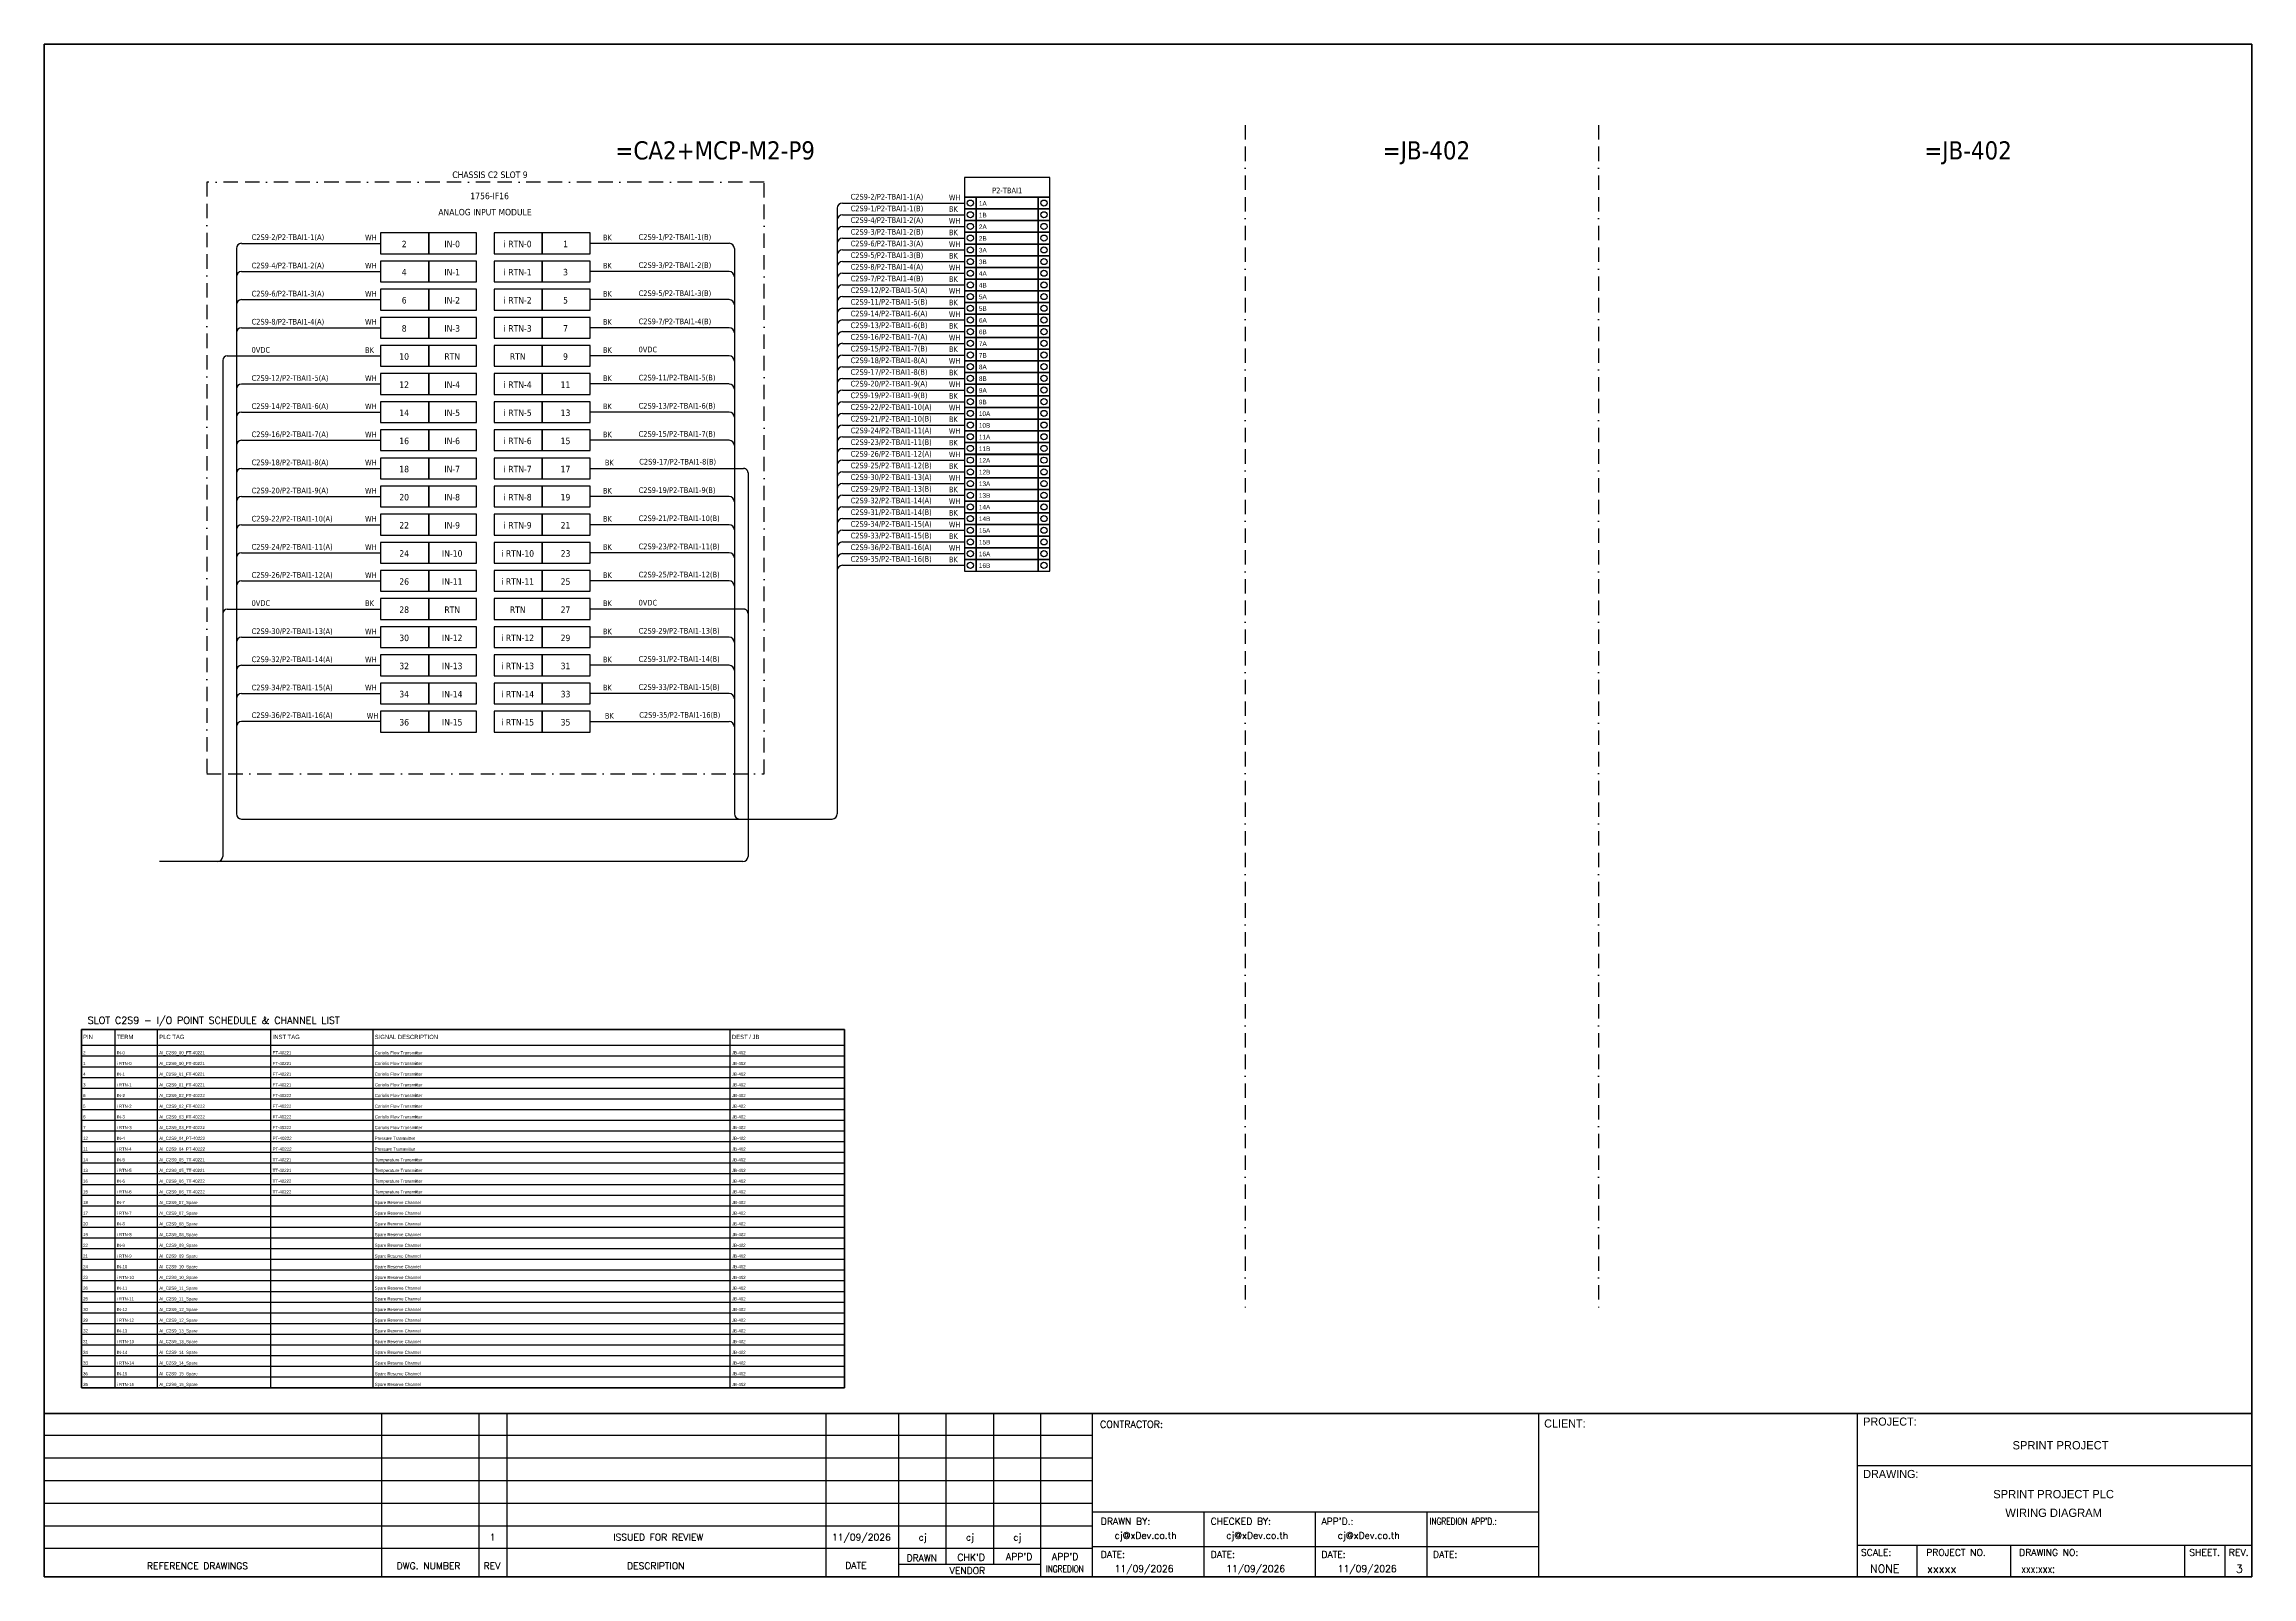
# Model space of a CAD drawing. Header units: metres. Extents: x 0 to 63893, y 0 to 18205.
# Drawn here: x 45000 to 48893, y 10800 to 13504 of the extents above; entities that cross this region are included whole.
import ezdxf
from ezdxf.enums import TextEntityAlignment as Align

# ---------------------------------------------------------------- set-up
doc = ezdxf.new("R2010")
doc.units = ezdxf.units.M
doc.linetypes.add('BORDERX2', pattern=[88.9, 25.4, -12.7, 25.4, -12.7, 0, -12.7])
for name, color, linetype in [('GT_1', 9, 'Continuous'), ('HELPPOINT', 7, 'Continuous'), ('MEMBER', 7, 'Continuous'), ('x01001-FrameArea', 2, 'BORDERX2')]:
    doc.layers.add(name, color=color, linetype=linetype)
doc.layers.add('IE-EQUIP', color=253, linetype='Continuous', lineweight=25)
doc.layers.add('IE-WIRE', color=7, linetype='Continuous', lineweight=25)
doc.styles.add('HTX11', font='O8111901')
doc.styles.add('ROMANS', font='romans.shx', dxfattribs={"width": 0.85, "height": 25})
doc.styles.add('Tahoma', font='txt')

# ---------------------------------------------------------------- blocks, each defined once
blk = doc.blocks.new('xTermSingleLayer')
at = {"color": 7, "ltscale": 25.4}
for points in [[(0, -537), (537, -537), (537, 0), (0, 0)], [(537, -537), (3378, -537), (3378, 0), (537, 0)], [(3378, -537), (3915, -537), (3915, 0), (3378, 0)]]:
    blk.add_lwpolyline(points, close=True, dxfattribs=at)
for centre in [(268, -268), (3647, -268)]:
    blk.add_circle(centre, 141, dxfattribs=at)
blk.add_attdef('TERMINAL_B', (661, -387), '', height=212)
blk = doc.blocks.new('BLK_C2S9')
at = {"ltscale": 25.4}
for p, q in [((1407.7, 2403.1), (1623.1, 2403.1)), ((1208.1, 2352.7), (962.9, 2352.7)), ((1407.7, 2361.9), (1623.1, 2361.9)), ((1208.1, 2303.1), (962.9, 2303.1)), ((1407.7, 2320.6), (1623.1, 2320.6)), ((1407.7, 2279.4), (1623.1, 2279.4)), ((1208.1, 2253.5), (962.9, 2253.5)), ((1407.7, 2238.2), (1623.1, 2238.2)), ((1208.1, 2203.8), (962.9, 2203.8)), ((1407.7, 2197), (1623.1, 2197)), ((322.9, 2154.2), (593.4, 2154.2)), ((1208.1, 2154.2), (962.9, 2154.2)), ((1407.7, 2155.7), (1623.1, 2155.7)), ((1208.1, 2104.6), (962.9, 2104.6)), ((1407.7, 2114.5), (1623.1, 2114.5)), ((1407.7, 2073.3), (1623.1, 2073.3)), ((1208.1, 2055), (962.9, 2055)), ((1407.7, 2032.1), (1623.1, 2032.1)), ((1208.1, 2005.3), (962.9, 2005.3)), ((1407.7, 1990.8), (1623.1, 1990.8)), ((962.9, 1955.7), (1233.4, 1955.7)), ((1407.7, 1949.6), (1623.1, 1949.6)), ((1407.7, 1908.4), (1623.1, 1908.4)), ((1208.1, 1906.1), (962.9, 1906.1)), ((1208.1, 1856.4), (962.9, 1856.4)), ((1407.7, 1867.2), (1623.1, 1867.2)), ((1208.1, 1806.8), (962.9, 1806.8)), ((1407.7, 1825.9), (1623.1, 1825.9)), ((1208.1, 1757.2), (962.9, 1757.2)), ((1407.7, 1784.7), (1623.1, 1784.7)), ((322.9, 1707.5), (593.4, 1707.5)), ((1233.4, 1707.5), (962.9, 1707.5)), ((1208.1, 1657.9), (962.9, 1657.9)), ((1208.1, 1608.3), (962.9, 1608.3)), ((1208.1, 1558.6), (962.9, 1558.6)), ((962.9, 1509), (1208.1, 1509))]:
    blk.add_line(p, q, dxfattribs=at)
at = {"color": 7}
for p, q in [((65.7, 937.9), (1411.5, 937.9)), ((125, 333.8), (125, 965.9)), ((200, 333.8), (200, 965.9)), ((400, 333.8), (400, 965.9)), ((580, 333.8), (580, 965.9)), ((1210, 333.8), (1210, 965.9))]:
    blk.add_line(p, q, dxfattribs=at)
at = {"color": 8}
for p, q in [((65.7, 919), (1411.5, 919)), ((65.7, 900.1), (1411.5, 900.1)), ((65.7, 881.3), (1411.5, 881.3)), ((65.7, 862.4), (1411.5, 862.4)), ((65.7, 843.5), (1411.5, 843.5)), ((65.7, 824.6), (1411.5, 824.6)), ((65.7, 805.8), (1411.5, 805.8)), ((65.7, 786.9), (1411.5, 786.9)), ((65.7, 768), (1411.5, 768)), ((65.7, 749.1), (1411.5, 749.1)), ((65.7, 730.2), (1411.5, 730.2)), ((65.7, 711.4), (1411.5, 711.4)), ((65.7, 692.5), (1411.5, 692.5)), ((65.7, 673.6), (1411.5, 673.6)), ((65.7, 654.7), (1411.5, 654.7)), ((65.7, 635.9), (1411.5, 635.9)), ((65.7, 617), (1411.5, 617)), ((65.7, 598.1), (1411.5, 598.1)), ((65.7, 579.2), (1411.5, 579.2)), ((65.7, 560.3), (1411.5, 560.3)), ((65.7, 541.5), (1411.5, 541.5)), ((65.7, 522.6), (1411.5, 522.6)), ((65.7, 503.7), (1411.5, 503.7)), ((65.7, 484.8), (1411.5, 484.8)), ((65.7, 465.9), (1411.5, 465.9)), ((65.7, 447.1), (1411.5, 447.1)), ((65.7, 428.2), (1411.5, 428.2)), ((65.7, 409.3), (1411.5, 409.3)), ((65.7, 390.4), (1411.5, 390.4)), ((65.7, 371.6), (1411.5, 371.6)), ((65.7, 352.7), (1411.5, 352.7))]:
    blk.add_line(p, q, dxfattribs=at)
at = {"color": 4}
for p, q in [((3302.3, 56.1), (3302.3, 0)), ((3467.6, 56.1), (3467.6, 0))]:
    blk.add_line(p, q, dxfattribs=at)
at = {"color": 4, "ltscale": 0.5}
for p, q in [((3774.7, 56.1), (3774.7, 0)), ((3774.7, 56.1), (3774.7, 0)), ((3845.9, 56.1), (3845.9, 0)), ((3845.9, 56.1), (3845.9, 0))]:
    blk.add_line(p, q, dxfattribs=at)
at = {"color": 4, "ltscale": 25.4}
blk.add_lwpolyline([(1623.1, 2434), (1773.4, 2434), (1773.4, 2469.2), (1623.1, 2469.2)], close=True, dxfattribs=at)
blk.add_lwpolyline([(65.7, 965.9), (1411.5, 965.9), (1411.5, 333.8), (65.7, 333.8)], close=True)
at = {"color": 7}
blk.add_lwpolyline([(65.7, 333.8), (1411.5, 333.8), (1411.5, 965.9), (65.7, 965.9), (65.7, 333.8)], dxfattribs=at)
at = {"ltscale": 25.4}
for centre, radius, start, end in [((1407.7, 2393.9), 9.14, 90, 180), ((1208.1, 2343.6), 9.17, 0, 90), ((1407.7, 2352.7), 9.14, 90, 180), ((1208.1, 2293.9), 9.17, 0, 90), ((1407.7, 2311.5), 9.14, 90, 180), ((1407.7, 2270.3), 9.14, 90, 180), ((1208.1, 2244.3), 9.17, 0, 90), ((1407.7, 2229), 9.14, 90, 180), ((1208.1, 2194.7), 9.17, 0, 90), ((1407.7, 2187.8), 9.14, 90, 180), ((1208.1, 2145), 9.17, 0, 90), ((1407.7, 2146.6), 9.14, 90, 180), ((1208.1, 2095.4), 9.17, 0, 90), ((1407.7, 2105.4), 9.14, 90, 180), ((1407.7, 2064.2), 9.14, 90, 180), ((1208.1, 2045.8), 9.17, 0, 90), ((1407.7, 2022.9), 9.14, 90, 180), ((1208.1, 1996.1), 9.17, 0, 90), ((1407.7, 1981.7), 9.14, 90, 180), ((1407.7, 1940.5), 9.14, 90, 180), ((1407.7, 1899.3), 9.14, 90, 180), ((1208.1, 1896.9), 9.17, 0, 90), ((1208.1, 1847.2), 9.17, 0, 90), ((1407.7, 1858), 9.14, 90, 180), ((1208.1, 1797.6), 9.17, 0, 90), ((1407.7, 1816.8), 9.14, 90, 180), ((1208.1, 1748), 9.17, 0, 90), ((1407.7, 1775.6), 9.14, 90, 180), ((1208.1, 1648.7), 9.17, 0, 90), ((1208.1, 1599.1), 9.17, 0, 90), ((1208.1, 1549.4), 9.17, 0, 90), ((1208.1, 1499.8), 9.17, 0, 90)]:
    blk.add_arc(centre, radius, start, end, dxfattribs=at)
at = {"layer": 'GT_1', "color": 4}
for p, q in [((595.4, 0), (595.4, 288.2)), ((767.3, 0), (767.3, 288.2)), ((816.4, 0), (816.4, 288.2)), ((1379.1, 0), (1379.1, 288.2)), ((1507.4, 0), (1507.4, 288.2)), ((1591, 21.8), (1591, 288.2)), ((1674.5, 21.8), (1674.5, 288.2)), ((1757.8, 0), (1757.8, 288.2)), ((1848.8, 0), (1848.8, 288.2)), ((2635.8, 0), (2635.8, 288.2)), ((3198.1, 0), (3198.1, 288.2)), ((3198.1, 0), (3198.1, 288.2)), ((3198.1, 0), (3198.1, 288.2)), ((1848.8, 249.3), (0, 249.3)), ((1848.8, 209.5), (0, 209.5)), ((1848.8, 169.6), (0, 169.6)), ((1848.8, 129.7), (0, 129.7)), ((1848.8, 89.7), (0, 89.7)), ((2635.8, 114.3), (1848.8, 114.3)), ((2045.6, 0), (2045.6, 114.3)), ((2242.3, 0), (2242.3, 114.3)), ((2439.1, 0), (2439.1, 114.3)), ((1848.7, 49.8), (0, 49.8)), ((2635.8, 52.9), (1848.8, 52.9)), ((3198.1, 56.1), (3893.3, 56.1)), ((1757.8, 21.8), (1507.4, 21.8))]:
    blk.add_line(p, q, dxfattribs=at)
at = {"layer": 'HELPPOINT', "color": 4, "lineweight": 35}
for p, q in [((0, 0), (0, 2704.2)), ((0, 2704.2), (3893.3, 2704.2)), ((0, 0), (0, 2704.2)), ((0, 2704.2), (3893.3, 2704.2)), ((3893.3, 2704.2), (3893.3, 0)), ((3893.3, 2704.2), (3893.3, 0)), ((3893.3, 0), (0, 0)), ((3893.3, 0), (0, 0))]:
    blk.add_line(p, q, dxfattribs=at)
at = {"layer": 'HELPPOINT', "color": 4}
for p, q in [((3198.1, 196.6), (3893.3, 196.6)), ((3198.1, 196.6), (3893.3, 196.6)), ((3198.1, 56.1), (3893.3, 56.1))]:
    blk.add_line(p, q, dxfattribs=at)
at = {"layer": 'IE-EQUIP', "linetype": 'Continuous', "ltscale": 25.4}
for points in [[(593.4, 2334.4), (678.1, 2334.4), (678.1, 2371.1), (593.4, 2371.1)], [(678.1, 2334.4), (762.7, 2334.4), (762.7, 2371.1), (678.1, 2371.1)], [(793.6, 2334.4), (878.2, 2334.4), (878.2, 2371.1), (793.6, 2371.1)], [(878.2, 2334.4), (962.9, 2334.4), (962.9, 2371.1), (878.2, 2371.1)], [(593.4, 2284.8), (678.1, 2284.8), (678.1, 2321.5), (593.4, 2321.5)], [(678.1, 2284.8), (762.7, 2284.8), (762.7, 2321.5), (678.1, 2321.5)], [(793.6, 2284.8), (878.2, 2284.8), (878.2, 2321.5), (793.6, 2321.5)], [(878.2, 2284.8), (962.9, 2284.8), (962.9, 2321.5), (878.2, 2321.5)], [(593.4, 2235.1), (678.1, 2235.1), (678.1, 2271.8), (593.4, 2271.8)], [(678.1, 2235.1), (762.7, 2235.1), (762.7, 2271.8), (678.1, 2271.8)], [(793.6, 2235.1), (878.2, 2235.1), (878.2, 2271.8), (793.6, 2271.8)], [(878.2, 2235.1), (962.9, 2235.1), (962.9, 2271.8), (878.2, 2271.8)], [(593.4, 2185.5), (678.1, 2185.5), (678.1, 2222.2), (593.4, 2222.2)], [(678.1, 2185.5), (762.7, 2185.5), (762.7, 2222.2), (678.1, 2222.2)], [(793.6, 2185.5), (878.2, 2185.5), (878.2, 2222.2), (793.6, 2222.2)], [(878.2, 2185.5), (962.9, 2185.5), (962.9, 2222.2), (878.2, 2222.2)], [(593.4, 2135.9), (678.1, 2135.9), (678.1, 2172.6), (593.4, 2172.6)], [(678.1, 2135.9), (762.7, 2135.9), (762.7, 2172.6), (678.1, 2172.6)], [(793.6, 2135.9), (878.2, 2135.9), (878.2, 2172.6), (793.6, 2172.6)], [(878.2, 2135.9), (962.9, 2135.9), (962.9, 2172.6), (878.2, 2172.6)], [(593.4, 2086.2), (678.1, 2086.2), (678.1, 2122.9), (593.4, 2122.9)], [(678.1, 2086.2), (762.7, 2086.2), (762.7, 2122.9), (678.1, 2122.9)], [(793.6, 2086.2), (878.2, 2086.2), (878.2, 2122.9), (793.6, 2122.9)], [(878.2, 2086.2), (962.9, 2086.2), (962.9, 2122.9), (878.2, 2122.9)], [(593.4, 2036.6), (678.1, 2036.6), (678.1, 2073.3), (593.4, 2073.3)], [(678.1, 2036.6), (762.7, 2036.6), (762.7, 2073.3), (678.1, 2073.3)], [(793.6, 2036.6), (878.2, 2036.6), (878.2, 2073.3), (793.6, 2073.3)], [(878.2, 2036.6), (962.9, 2036.6), (962.9, 2073.3), (878.2, 2073.3)], [(593.4, 1987), (678.1, 1987), (678.1, 2023.7), (593.4, 2023.7)], [(678.1, 1987), (762.7, 1987), (762.7, 2023.7), (678.1, 2023.7)], [(793.6, 1987), (878.2, 1987), (878.2, 2023.7), (793.6, 2023.7)], [(878.2, 1987), (962.9, 1987), (962.9, 2023.7), (878.2, 2023.7)], [(593.4, 1937.3), (678.1, 1937.3), (678.1, 1974), (593.4, 1974)], [(678.1, 1937.3), (762.7, 1937.3), (762.7, 1974), (678.1, 1974)], [(793.6, 1937.3), (878.2, 1937.3), (878.2, 1974), (793.6, 1974)], [(878.2, 1937.3), (962.9, 1937.3), (962.9, 1974), (878.2, 1974)], [(593.4, 1887.7), (678.1, 1887.7), (678.1, 1924.4), (593.4, 1924.4)], [(678.1, 1887.7), (762.7, 1887.7), (762.7, 1924.4), (678.1, 1924.4)], [(793.6, 1887.7), (878.2, 1887.7), (878.2, 1924.4), (793.6, 1924.4)], [(878.2, 1887.7), (962.9, 1887.7), (962.9, 1924.4), (878.2, 1924.4)], [(593.4, 1838.1), (678.1, 1838.1), (678.1, 1874.8), (593.4, 1874.8)], [(678.1, 1838.1), (762.7, 1838.1), (762.7, 1874.8), (678.1, 1874.8)], [(793.6, 1838.1), (878.2, 1838.1), (878.2, 1874.8), (793.6, 1874.8)], [(878.2, 1838.1), (962.9, 1838.1), (962.9, 1874.8), (878.2, 1874.8)], [(593.4, 1788.4), (678.1, 1788.4), (678.1, 1825.1), (593.4, 1825.1)], [(678.1, 1788.4), (762.7, 1788.4), (762.7, 1825.1), (678.1, 1825.1)], [(793.6, 1788.4), (878.2, 1788.4), (878.2, 1825.1), (793.6, 1825.1)], [(878.2, 1788.4), (962.9, 1788.4), (962.9, 1825.1), (878.2, 1825.1)], [(593.4, 1738.8), (678.1, 1738.8), (678.1, 1775.5), (593.4, 1775.5)], [(678.1, 1738.8), (762.7, 1738.8), (762.7, 1775.5), (678.1, 1775.5)], [(793.6, 1738.8), (878.2, 1738.8), (878.2, 1775.5), (793.6, 1775.5)], [(878.2, 1738.8), (962.9, 1738.8), (962.9, 1775.5), (878.2, 1775.5)], [(593.4, 1689.2), (678.1, 1689.2), (678.1, 1725.9), (593.4, 1725.9)], [(678.1, 1689.2), (762.7, 1689.2), (762.7, 1725.9), (678.1, 1725.9)], [(793.6, 1689.2), (878.2, 1689.2), (878.2, 1725.9), (793.6, 1725.9)], [(878.2, 1689.2), (962.9, 1689.2), (962.9, 1725.9), (878.2, 1725.9)], [(593.4, 1639.5), (678.1, 1639.5), (678.1, 1676.2), (593.4, 1676.2)], [(678.1, 1639.5), (762.7, 1639.5), (762.7, 1676.2), (678.1, 1676.2)], [(793.6, 1639.5), (878.2, 1639.5), (878.2, 1676.2), (793.6, 1676.2)], [(878.2, 1639.5), (962.9, 1639.5), (962.9, 1676.2), (878.2, 1676.2)], [(593.4, 1589.9), (678.1, 1589.9), (678.1, 1626.6), (593.4, 1626.6)], [(678.1, 1589.9), (762.7, 1589.9), (762.7, 1626.6), (678.1, 1626.6)], [(793.6, 1589.9), (878.2, 1589.9), (878.2, 1626.6), (793.6, 1626.6)], [(878.2, 1589.9), (962.9, 1589.9), (962.9, 1626.6), (878.2, 1626.6)], [(593.4, 1540.3), (678.1, 1540.3), (678.1, 1577), (593.4, 1577)], [(678.1, 1540.3), (762.7, 1540.3), (762.7, 1577), (678.1, 1577)], [(793.6, 1540.3), (878.2, 1540.3), (878.2, 1577), (793.6, 1577)], [(878.2, 1540.3), (962.9, 1540.3), (962.9, 1577), (878.2, 1577)], [(593.4, 1490.6), (678.1, 1490.6), (678.1, 1527.3), (593.4, 1527.3)], [(678.1, 1490.6), (762.7, 1490.6), (762.7, 1527.3), (678.1, 1527.3)], [(793.6, 1490.6), (878.2, 1490.6), (878.2, 1527.3), (793.6, 1527.3)], [(878.2, 1490.6), (962.9, 1490.6), (962.9, 1527.3), (878.2, 1527.3)]]:
    blk.add_lwpolyline(points, close=True, dxfattribs=at)
at = {"layer": 'IE-WIRE', "color": 4, "ltscale": 25.4}
for p, q in [((1398.6, 2414.6), (1398.6, 1346.2)), ((1407.7, 2423.7), (1623.1, 2423.7)), ((1407.7, 2382.5), (1623.1, 2382.5)), ((339, 2343.6), (339, 1346.2)), ((348.1, 2352.7), (593.4, 2352.7)), ((1217.3, 2343.6), (1217.3, 1346.2)), ((1407.7, 2341.2), (1623.1, 2341.2)), ((348.1, 2303.1), (593.4, 2303.1)), ((1407.7, 2300), (1623.1, 2300)), ((1407.7, 2258.8), (1623.1, 2258.8)), ((348.1, 2253.5), (593.4, 2253.5)), ((348.1, 2203.8), (593.4, 2203.8)), ((1407.7, 2217.6), (1623.1, 2217.6)), ((1407.7, 2176.3), (1623.1, 2176.3)), ((348.1, 2104.6), (593.4, 2104.6)), ((1407.7, 2135.1), (1623.1, 2135.1)), ((1407.7, 2093.9), (1623.1, 2093.9)), ((348.1, 2055), (593.4, 2055)), ((1407.7, 2052.7), (1623.1, 2052.7)), ((348.1, 2005.3), (593.4, 2005.3)), ((1407.7, 2011.5), (1623.1, 2011.5)), ((348.1, 1955.7), (593.4, 1955.7)), ((1407.7, 1970.2), (1623.1, 1970.2)), ((1407.7, 1929), (1623.1, 1929)), ((348.1, 1906.1), (593.4, 1906.1)), ((1407.7, 1887.8), (1623.1, 1887.8)), ((348.1, 1856.4), (593.4, 1856.4)), ((1407.7, 1846.6), (1623.1, 1846.6)), ((348.1, 1806.8), (593.4, 1806.8)), ((1407.7, 1805.3), (1623.1, 1805.3)), ((348.1, 1757.2), (593.4, 1757.2)), ((348.1, 1657.9), (593.4, 1657.9)), ((348.1, 1608.3), (593.4, 1608.3)), ((348.1, 1558.6), (593.4, 1558.6)), ((593.4, 1509), (348.1, 1509))]:
    blk.add_line(p, q, dxfattribs=at)
at = {"layer": 'IE-WIRE', "color": 7, "ltscale": 25.4}
for p, q in [((314.9, 2146.2), (314.9, 1270.9)), ((1241.4, 1947.7), (1241.4, 1270.9)), ((1232.4, 1262), (203.4, 1262))]:
    blk.add_line(p, q, dxfattribs=at)
at = {"layer": 'IE-WIRE', "color": 4}
blk.add_line((348.1, 1337), (1389.4, 1337), dxfattribs=at)
at = {"layer": 'IE-WIRE', "color": 4, "ltscale": 25.4}
for centre, radius in [((1407.7, 2414.6), 9.14), ((1407.7, 2373.3), 9.14), ((348.1, 2343.6), 9.17), ((1407.7, 2332.1), 9.14), ((348.1, 2293.9), 9.17), ((1407.7, 2290.9), 9.14), ((1407.7, 2249.7), 9.14), ((348.1, 2244.3), 9.17), ((348.1, 2194.7), 9.17), ((1407.7, 2208.4), 9.14), ((1407.7, 2167.2), 9.14), ((348.1, 2095.4), 9.17), ((1407.7, 2126), 9.14), ((1407.7, 2084.8), 9.14), ((348.1, 2045.8), 9.17), ((1407.7, 2043.5), 9.14), ((348.1, 1996.1), 9.17), ((1407.7, 2002.3), 9.14), ((348.1, 1946.5), 9.17), ((1407.7, 1961.1), 9.14), ((1407.7, 1919.9), 9.14), ((348.1, 1896.9), 9.17), ((1407.7, 1878.6), 9.14), ((348.1, 1847.2), 9.17), ((1407.7, 1837.4), 9.14), ((348.1, 1797.6), 9.17), ((1407.7, 1796.2), 9.14), ((348.1, 1748), 9.17), ((348.1, 1648.7), 9.17), ((348.1, 1599.1), 9.17), ((348.1, 1549.4), 9.17), ((348.1, 1499.8), 9.17)]:
    blk.add_arc(centre, radius, 90, 180, dxfattribs=at)
at = {"layer": 'IE-WIRE', "ltscale": 25.4}
for centre in [(322.9, 2146.2), (322.9, 1699.5)]:
    blk.add_arc(centre, 8, 90, 180, dxfattribs=at)
at = {"layer": 'IE-WIRE', "color": 4}
for centre, start, end in [((348.1, 1346.2), 180, 270), ((1226.5, 1346.2), 180, 270), ((1389.4, 1346.2), 270, 0)]:
    blk.add_arc(centre, 9.14, start, end, dxfattribs=at)
at = {"layer": 'IE-WIRE', "color": 7, "ltscale": 25.4}
for centre in [(305.9, 1270.9), (1232.4, 1270.9), (1232.4, 1270.9)]:
    blk.add_arc(centre, 8.96, 270, 0, dxfattribs=at)
at = {"layer": 'MEMBER', "color": 4, "lineweight": 35}
blk.add_line((0, 288.2), (3893.3, 288.2), dxfattribs=at)
blk.add_line((0, 288.2), (3893.3, 288.2), dxfattribs=at)
at = {"layer": 'MEMBER', "color": 4}
for p, q in [((3198.1, 196.6), (3893.3, 196.6)), ((3198.1, 196.6), (3893.3, 196.6)), ((3198.1, 56.1), (3893.3, 56.1)), ((3198.1, 56.1), (3893.3, 56.1))]:
    blk.add_line(p, q, dxfattribs=at)
at = {"layer": 'x01001-FrameArea'}
for p, q in [((2118.2, 2561.5), (2118.2, 475)), ((2741.3, 2561.5), (2741.3, 475))]:
    blk.add_line(p, q, dxfattribs=at)
blk.add_lwpolyline([(286.7, 1416.6), (1269.6, 1416.6), (1269.6, 2460.5), (286.7, 2460.5)], close=True, dxfattribs=at)
at = {"layer": 'x01001-FrameArea', "ltscale": 25.4}
for centre in [(1233.4, 1947.7), (1233.4, 1699.5)]:
    blk.add_arc(centre, 8, 360, 90, dxfattribs=at)
at = {"xscale": 0.0384, "yscale": 0.0384, "zscale": 0.0384}
for p, values in [((1623.1, 2434), {'TERMINAL_B': '1A'}), ((1623.1, 2413.4), {'TERMINAL_B': '1B'}), ((1623.1, 2392.8), {'TERMINAL_B': '2A'}), ((1623.1, 2372.2), {'TERMINAL_B': '2B'}), ((1623.1, 2351.5), {'TERMINAL_B': '3A'}), ((1623.1, 2330.9), {'TERMINAL_B': '3B'}), ((1623.1, 2310.3), {'TERMINAL_B': '4A'}), ((1623.1, 2289.7), {'TERMINAL_B': '4B'}), ((1623.1, 2269.1), {'TERMINAL_B': '5A'}), ((1623.1, 2248.5), {'TERMINAL_B': '5B'}), ((1623.1, 2227.9), {'TERMINAL_B': '6A'}), ((1623.1, 2207.3), {'TERMINAL_B': '6B'}), ((1623.1, 2186.7), {'TERMINAL_B': '7A'}), ((1623.1, 2166), {'TERMINAL_B': '7B'}), ((1623.1, 2145.4), {'TERMINAL_B': '8A'}), ((1623.1, 2124.8), {'TERMINAL_B': '8B'}), ((1623.1, 2104.2), {'TERMINAL_B': '9A'}), ((1623.1, 2083.6), {'TERMINAL_B': '9B'}), ((1623.1, 2063), {'TERMINAL_B': '10A'}), ((1623.1, 2042.4), {'TERMINAL_B': '10B'}), ((1623.1, 2021.8), {'TERMINAL_B': '11A'}), ((1623.1, 2001.1), {'TERMINAL_B': '11B'}), ((1623.1, 1980.5), {'TERMINAL_B': '12A'}), ((1623.1, 1959.9), {'TERMINAL_B': '12B'}), ((1623.1, 1939.3), {'TERMINAL_B': '13A'}), ((1623.1, 1918.7), {'TERMINAL_B': '13B'}), ((1623.1, 1898.1), {'TERMINAL_B': '14A'}), ((1623.1, 1877.5), {'TERMINAL_B': '14B'}), ((1623.1, 1856.9), {'TERMINAL_B': '15A'}), ((1623.1, 1836.3), {'TERMINAL_B': '15B'}), ((1623.1, 1815.6), {'TERMINAL_B': '16A'}), ((1623.1, 1795), {'TERMINAL_B': '16B'})]:
    blk.add_blockref('xTermSingleLayer', p, dxfattribs=at).add_auto_attribs(values)
at = {"color": 2, "style": 'Tahoma'}
for s, height, p in [('=CA2+MCP-M2-P9', 32, (1183.4, 2516.8)), ('=JB-402', 32, (2437.7, 2516.8)), ('=JB-402', 32, (3392.8, 2516.8)), ('CHASSIS C2 SLOT 9', 11.441, (786.2, 2473.8)), ('1756-IF16', 11.44, (785.6, 2436.4)), ('ANALOG INPUT MODULE', 11.441, (777.4, 2407.8)), ('2', 11.4, (634.9, 2351.6)), ('IN-0', 11.44, (719.6, 2351.6)), ('i RTN-0', 11.44, (835.1, 2351.6)), ('1', 11.4, (919.4, 2351.6)), ('4', 11.4, (634.9, 2302)), ('IN-1', 11.44, (719.6, 2302)), ('i RTN-1', 11.44, (835.1, 2302)), ('3', 11.4, (919.4, 2302)), ('6', 11.4, (634.9, 2252.3)), ('IN-2', 11.44, (719.6, 2252.3)), ('i RTN-2', 11.44, (835.1, 2252.3)), ('5', 11.4, (919.4, 2252.3)), ('8', 11.4, (634.9, 2202.7)), ('IN-3', 11.44, (719.6, 2202.7)), ('i RTN-3', 11.44, (835.1, 2202.7)), ('7', 11.4, (919.4, 2202.7)), ('10', 11.44, (634.9, 2153.1)), ('RTN', 11.44, (719.6, 2153.1)), ('RTN', 11.44, (835.1, 2153.1)), ('9', 11.4, (919.4, 2153.1)), ('12', 11.44, (634.9, 2103.4)), ('IN-4', 11.44, (719.6, 2103.4)), ('i RTN-4', 11.44, (835.1, 2103.4)), ('11', 11.44, (919.4, 2103.4)), ('14', 11.44, (634.9, 2053.8)), ('IN-5', 11.44, (719.6, 2053.8)), ('i RTN-5', 11.44, (835.1, 2053.8)), ('13', 11.44, (919.4, 2053.8)), ('16', 11.44, (634.9, 2004.2)), ('IN-6', 11.44, (719.6, 2004.2)), ('i RTN-6', 11.44, (835.1, 2004.2)), ('15', 11.44, (919.4, 2004.2)), ('18', 11.44, (634.9, 1954.5)), ('IN-7', 11.44, (719.6, 1954.5)), ('i RTN-7', 11.44, (835.1, 1954.5)), ('17', 11.44, (919.4, 1954.5)), ('20', 11.44, (634.9, 1904.9)), ('IN-8', 11.44, (719.6, 1904.9)), ('i RTN-8', 11.44, (835.1, 1904.9)), ('19', 11.44, (919.4, 1904.9)), ('22', 11.44, (634.9, 1855.3)), ('IN-9', 11.44, (719.6, 1855.3)), ('i RTN-9', 11.44, (835.1, 1855.3)), ('21', 11.44, (919.4, 1855.3)), ('24', 11.44, (634.9, 1805.6)), ('IN-10', 11.44, (719.6, 1805.6)), ('i RTN-10', 11.44, (835.1, 1805.6)), ('23', 11.44, (919.4, 1805.6)), ('26', 11.44, (634.9, 1756)), ('IN-11', 11.44, (719.6, 1756)), ('i RTN-11', 11.44, (835.1, 1756)), ('25', 11.44, (919.4, 1756)), ('28', 11.44, (634.9, 1706.4)), ('RTN', 11.44, (719.6, 1706.4)), ('RTN', 11.44, (835.1, 1706.4)), ('27', 11.44, (919.4, 1706.4)), ('30', 11.44, (634.9, 1656.7)), ('IN-12', 11.44, (719.6, 1656.7)), ('i RTN-12', 11.44, (835.1, 1656.7)), ('29', 11.44, (919.4, 1656.7)), ('32', 11.44, (634.9, 1607.1)), ('IN-13', 11.44, (719.6, 1607.1)), ('i RTN-13', 11.44, (835.1, 1607.1)), ('31', 11.44, (919.4, 1607.1)), ('34', 11.44, (634.9, 1557.5)), ('IN-14', 11.44, (719.6, 1557.5)), ('i RTN-14', 11.44, (835.1, 1557.5)), ('33', 11.44, (919.4, 1557.5)), ('36', 11.44, (634.9, 1507.8)), ('IN-15', 11.44, (719.6, 1507.8)), ('i RTN-15', 11.44, (835.1, 1507.8)), ('35', 11.44, (919.4, 1507.8))]:
    blk.add_text(s, height=height, dxfattribs=at).set_placement(p, align=Align.MIDDLE_CENTER)
at = {"color": 4, "style": 'Tahoma'}
for s, height, p in [('C2S9-2/P2-TBAI1-1(A)', 9.949, (1422.2, 2430)), ('WH', 9.95, (1595.5, 2428.9)), ('C2S9-4/P2-TBAI1-2(A)', 9.949, (1422.2, 2388.8)), ('WH', 9.95, (1595.5, 2387.7)), ('C2S9-2/P2-TBAI1-1(A)', 9.949, (365.8, 2358.7)), ('WH', 9.95, (565.9, 2358)), ('C2S9-6/P2-TBAI1-3(A)', 9.949, (1422.2, 2347.5)), ('WH', 9.95, (1595.5, 2346.5)), ('C2S9-4/P2-TBAI1-2(A)', 9.949, (365.8, 2308.7)), ('WH', 9.95, (565.9, 2308.4)), ('C2S9-8/P2-TBAI1-4(A)', 9.949, (1422.2, 2306.3)), ('WH', 9.95, (1595.5, 2305.3)), ('C2S9-6/P2-TBAI1-3(A)', 9.949, (365.8, 2259.1)), ('WH', 9.95, (565.9, 2258.7)), ('C2S9-12/P2-TBAI1-5(A)', 9.949, (1422.2, 2265.1)), ('WH', 9.95, (1595.5, 2264.1)), ('C2S9-8/P2-TBAI1-4(A)', 9.949, (365.8, 2209.5)), ('C2S9-14/P2-TBAI1-6(A)', 9.949, (1422.2, 2223.9)), ('WH', 9.95, (1595.5, 2222.8)), ('WH', 9.95, (565.9, 2209.1)), ('C2S9-16/P2-TBAI1-7(A)', 9.949, (1422.2, 2182.6)), ('WH', 9.95, (1595.5, 2181.6)), ('C2S9-18/P2-TBAI1-8(A)', 9.949, (1422.2, 2141.4)), ('WH', 9.95, (1595.5, 2140.4)), ('C2S9-12/P2-TBAI1-5(A)', 9.949, (365.8, 2110.2)), ('WH', 9.95, (565.9, 2109.8)), ('C2S9-20/P2-TBAI1-9(A)', 9.949, (1422.2, 2100.2)), ('WH', 9.95, (1595.5, 2099.2)), ('C2S9-14/P2-TBAI1-6(A)', 9.949, (365.8, 2060.6)), ('WH', 9.95, (565.9, 2060.2)), ('C2S9-22/P2-TBAI1-10(A)', 9.949, (1422.2, 2059)), ('WH', 9.95, (1595.5, 2057.9)), ('C2S9-24/P2-TBAI1-11(A)', 9.949, (1422.2, 2017.7)), ('WH', 9.95, (1595.5, 2016.7)), ('C2S9-16/P2-TBAI1-7(A)', 9.949, (365.8, 2010.9)), ('WH', 9.95, (565.9, 2010.6)), ('C2S9-26/P2-TBAI1-12(A)', 9.949, (1422.2, 1976.5)), ('C2S9-18/P2-TBAI1-8(A)', 9.949, (365.8, 1961.3)), ('WH', 9.95, (565.9, 1960.9)), ('WH', 9.95, (1595.5, 1975.5)), ('C2S9-20/P2-TBAI1-9(A)', 9.949, (365.8, 1911.7)), ('WH', 9.95, (565.9, 1911.3)), ('C2S9-30/P2-TBAI1-13(A)', 9.949, (1422.2, 1935.3)), ('WH', 9.95, (1595.5, 1934.3)), ('C2S9-22/P2-TBAI1-10(A)', 9.949, (365.8, 1862)), ('WH', 9.95, (565.9, 1861.7)), ('C2S9-32/P2-TBAI1-14(A)', 9.949, (1422.2, 1894.1)), ('WH', 9.95, (1595.5, 1893)), ('C2S9-34/P2-TBAI1-15(A)', 9.949, (1422.2, 1852.8)), ('WH', 9.95, (1595.5, 1851.8)), ('C2S9-24/P2-TBAI1-11(A)', 9.949, (365.8, 1812.4)), ('WH', 9.95, (565.9, 1812)), ('C2S9-36/P2-TBAI1-16(A)', 9.949, (1422.2, 1811.6)), ('WH', 9.95, (1595.5, 1810.6)), ('C2S9-26/P2-TBAI1-12(A)', 9.949, (365.8, 1762.8)), ('WH', 9.95, (565.9, 1762.4)), ('C2S9-30/P2-TBAI1-13(A)', 9.949, (365.8, 1663.5)), ('WH', 9.95, (565.9, 1663.1)), ('C2S9-32/P2-TBAI1-14(A)', 9.949, (365.8, 1613.9)), ('WH', 9.95, (565.9, 1613.5)), ('C2S9-34/P2-TBAI1-15(A)', 9.949, (365.8, 1564.2)), ('WH', 9.95, (565.9, 1563.9)), ('C2S9-36/P2-TBAI1-16(A)', 9.949, (365.8, 1515.3)), ('WH', 9.95, (568.9, 1514.2))]:
    blk.add_text(s, height=height, dxfattribs=at).set_placement(p)
at = {"style": 'Tahoma'}
for s, height, p in [('C2S9-1/P2-TBAI1-1(B)', 9.949, (1422.2, 2409.4)), ('BK', 9.95, (1595.5, 2408.3)), ('C2S9-3/P2-TBAI1-2(B)', 9.949, (1422.2, 2368.1)), ('BK', 9.95, (1595.5, 2367.1)), ('BK', 9.95, (985.3, 2358)), ('C2S9-1/P2-TBAI1-1(B)', 9.949, (1048.3, 2359)), ('C2S9-5/P2-TBAI1-3(B)', 9.949, (1422.2, 2326.9)), ('BK', 9.95, (985.3, 2308.4)), ('C2S9-3/P2-TBAI1-2(B)', 9.949, (1048.3, 2309.4)), ('BK', 9.95, (1595.5, 2325.9)), ('BK', 9.95, (985.3, 2258.7)), ('C2S9-5/P2-TBAI1-3(B)', 9.949, (1048.3, 2259.8)), ('C2S9-7/P2-TBAI1-4(B)', 9.949, (1422.2, 2285.7)), ('BK', 9.95, (1595.5, 2284.7)), ('C2S9-7/P2-TBAI1-4(B)', 9.949, (1048.3, 2210.1)), ('C2S9-11/P2-TBAI1-5(B)', 9.949, (1422.2, 2244.5)), ('BK', 9.95, (1595.5, 2243.4)), ('BK', 9.95, (985.3, 2209.1)), ('C2S9-13/P2-TBAI1-6(B)', 9.949, (1422.2, 2203.2)), ('BK', 9.95, (1595.5, 2202.2)), ('0VDC', 9.95, (365.8, 2159.8)), ('BK', 9.95, (565.9, 2159.5)), ('BK', 9.95, (985.3, 2159.5)), ('0VDC', 9.95, (1048.3, 2160.5)), ('C2S9-15/P2-TBAI1-7(B)', 9.949, (1422.2, 2162)), ('BK', 9.95, (1595.5, 2161)), ('BK', 9.95, (985.3, 2109.8)), ('C2S9-11/P2-TBAI1-5(B)', 9.949, (1048.3, 2110.9)), ('C2S9-17/P2-TBAI1-8(B)', 9.949, (1422.2, 2120.8)), ('BK', 9.95, (1595.5, 2119.8)), ('BK', 9.95, (985.3, 2060.2)), ('C2S9-13/P2-TBAI1-6(B)', 9.949, (1048.3, 2061.2)), ('C2S9-19/P2-TBAI1-9(B)', 9.949, (1422.2, 2079.6)), ('BK', 9.95, (1595.5, 2078.5)), ('C2S9-21/P2-TBAI1-10(B)', 9.949, (1422.2, 2038.4)), ('BK', 9.95, (1595.5, 2037.3)), ('BK', 9.95, (985.3, 2010.6)), ('C2S9-15/P2-TBAI1-7(B)', 9.949, (1048.3, 2011.6)), ('C2S9-23/P2-TBAI1-11(B)', 9.949, (1422.2, 1997.1)), ('BK', 9.95, (1595.5, 1996.1)), ('BK', 9.95, (988.8, 1960.9)), ('C2S9-17/P2-TBAI1-8(B)', 9.949, (1049.4, 1962.5)), ('C2S9-25/P2-TBAI1-12(B)', 9.949, (1422.2, 1955.9)), ('BK', 9.95, (1595.5, 1954.9)), ('BK', 9.95, (985.3, 1911.3)), ('C2S9-19/P2-TBAI1-9(B)', 9.949, (1048.3, 1912.3)), ('C2S9-29/P2-TBAI1-13(B)', 9.949, (1422.2, 1914.7)), ('BK', 9.95, (1595.5, 1913.6)), ('BK', 9.95, (985.3, 1861.7)), ('C2S9-21/P2-TBAI1-10(B)', 9.949, (1048.3, 1862.7)), ('C2S9-31/P2-TBAI1-14(B)', 9.949, (1422.2, 1873.5)), ('BK', 9.95, (1595.5, 1872.4)), ('C2S9-33/P2-TBAI1-15(B)', 9.949, (1422.2, 1832.2)), ('BK', 9.95, (1595.5, 1831.2)), ('BK', 9.95, (985.3, 1812)), ('C2S9-23/P2-TBAI1-11(B)', 9.949, (1048.3, 1813.1)), ('C2S9-35/P2-TBAI1-16(B)', 9.949, (1422.2, 1791)), ('BK', 9.95, (1595.5, 1790)), ('BK', 9.95, (985.3, 1762.4)), ('C2S9-25/P2-TBAI1-12(B)', 9.949, (1048.3, 1763.4)), ('0VDC', 9.95, (365.8, 1713.1)), ('BK', 9.95, (565.9, 1712.8)), ('BK', 9.95, (985.3, 1712.8)), ('0VDC', 9.95, (1048.3, 1713.8)), ('C2S9-29/P2-TBAI1-13(B)', 9.949, (1048.3, 1664.2)), ('BK', 9.95, (985.3, 1663.1)), ('BK', 9.95, (985.3, 1613.5)), ('C2S9-31/P2-TBAI1-14(B)', 9.949, (1048.3, 1614.5)), ('BK', 9.95, (985.3, 1563.9)), ('C2S9-33/P2-TBAI1-15(B)', 9.949, (1048.3, 1564.9)), ('BK', 9.95, (988.8, 1514.2)), ('C2S9-35/P2-TBAI1-16(B)', 9.949, (1049.4, 1515.8))]:
    blk.add_text(s, height=height, dxfattribs=at).set_placement(p)
at = {"color": 4, "style": 'Tahoma'}
blk.add_text('P2-TBAI1', height=9.95, dxfattribs=at).set_placement((1698.3, 2446.1), align=Align.MIDDLE_CENTER)
at = {"color": 3}
for s, p in [('PIN', (68.7, 948.9)), ('TERM', (128, 948.9)), ('PLC TAG', (203, 948.9)), ('INST TAG', (403, 948.9)), ('SIGNAL DESCRIPTION', (583, 948.9)), ('DEST / JB', (1213, 948.9))]:
    blk.add_text(s, height=7.5, dxfattribs=at).set_placement(p)
at = {"color": 7}
for s, p in [('2', (68.7, 922)), ('1', (68.7, 903.1)), ('i RTN-0', (128, 903.1)), ('IN-0', (128, 922)), ('AI_C2S9_00_FT-40221', (203, 922)), ('AI_C2S9_00_FT-40221', (203, 903.1)), ('FT-40221', (403, 922)), ('FT-40221', (403, 903.1)), ('Coriolis Flow Transmitter', (583, 922)), ('Coriolis Flow Transmitter', (583, 903.1)), ('JB-402', (1213, 922)), ('JB-402', (1213, 903.1)), ('4', (68.7, 884.3)), ('3', (68.7, 865.4)), ('i RTN-1', (128, 865.4)), ('IN-1', (128, 884.3)), ('AI_C2S9_01_FT-40221', (203, 884.3)), ('AI_C2S9_01_FT-40221', (203, 865.4)), ('FT-40221', (403, 884.3)), ('FT-40221', (403, 865.4)), ('Coriolis Flow Transmitter', (583, 884.3)), ('Coriolis Flow Transmitter', (583, 865.4)), ('JB-402', (1213, 884.3)), ('JB-402', (1213, 865.4)), ('5', (68.7, 827.6)), ('6', (68.7, 846.5)), ('i RTN-2', (128, 827.6)), ('IN-2', (128, 846.5)), ('AI_C2S9_02_FT-40222', (203, 846.5)), ('AI_C2S9_02_FT-40222', (203, 827.6)), ('FT-40222', (403, 846.5)), ('FT-40222', (403, 827.6)), ('Coriolis Flow Transmitter', (583, 846.5)), ('Coriolis Flow Transmitter', (583, 827.6)), ('JB-402', (1213, 846.5)), ('JB-402', (1213, 827.6)), ('8', (68.7, 808.8)), ('7', (68.7, 789.9)), ('i RTN-3', (128, 789.9)), ('IN-3', (128, 808.8)), ('AI_C2S9_03_FT-40222', (203, 808.8)), ('AI_C2S9_03_FT-40222', (203, 789.9)), ('FT-40222', (403, 808.8)), ('FT-40222', (403, 789.9)), ('Coriolis Flow Transmitter', (583, 808.8)), ('Coriolis Flow Transmitter', (583, 789.9)), ('JB-402', (1213, 808.8)), ('JB-402', (1213, 789.9)), ('12', (68.7, 771)), ('11', (68.7, 752.1)), ('i RTN-4', (128, 752.1)), ('IN-4', (128, 771)), ('AI_C2S9_04_PT-40222', (203, 771)), ('AI_C2S9_04_PT-40222', (203, 752.1)), ('PT-40222', (403, 771)), ('PT-40222', (403, 752.1)), ('Pressure Transmitter', (583, 771)), ('Pressure Transmitter', (583, 752.1)), ('JB-402', (1213, 771)), ('JB-402', (1213, 752.1)), ('14', (68.7, 733.2)), ('13', (68.7, 714.4)), ('16', (68.7, 695.5)), ('i RTN-5', (128, 714.4)), ('IN-5', (128, 733.2)), ('IN-6', (128, 695.5)), ('AI_C2S9_05_TT-40221', (203, 733.2)), ('AI_C2S9_05_TT-40221', (203, 714.4)), ('AI_C2S9_06_TT-40222', (203, 695.5)), ('TT-40221', (403, 733.2)), ('TT-40221', (403, 714.4)), ('TT-40222', (403, 695.5)), ('Temperature Transmitter', (583, 733.2)), ('Temperature Transmitter', (583, 714.4)), ('Temperature Transmitter', (583, 695.5)), ('JB-402', (1213, 733.2)), ('JB-402', (1213, 714.4)), ('JB-402', (1213, 695.5)), ('15', (68.7, 676.6)), ('18', (68.7, 657.7)), ('i RTN-6', (128, 676.6)), ('IN-7', (128, 657.7)), ('AI_C2S9_06_TT-40222', (203, 676.6)), ('AI_C2S9_07_Spare', (203, 657.7)), ('TT-40222', (403, 676.6)), ('Temperature Transmitter', (583, 676.6)), ('Spare Reserve Channel', (583, 657.7)), ('JB-402', (1213, 676.6)), ('JB-402', (1213, 657.7)), ('20', (68.7, 620)), ('17', (68.7, 638.9)), ('i RTN-7', (128, 638.9)), ('IN-8', (128, 620)), ('AI_C2S9_07_Spare', (203, 638.9)), ('AI_C2S9_08_Spare', (203, 620)), ('Spare Reserve Channel', (583, 638.9)), ('Spare Reserve Channel', (583, 620)), ('JB-402', (1213, 638.9)), ('JB-402', (1213, 620)), ('22', (68.7, 582.2)), ('19', (68.7, 601.1)), ('i RTN-8', (128, 601.1)), ('IN-9', (128, 582.2)), ('AI_C2S9_08_Spare', (203, 601.1)), ('AI_C2S9_09_Spare', (203, 582.2)), ('Spare Reserve Channel', (583, 601.1)), ('Spare Reserve Channel', (583, 582.2)), ('JB-402', (1213, 601.1)), ('JB-402', (1213, 582.2)), ('21', (68.7, 563.3)), ('24', (68.7, 544.5)), ('i RTN-9', (128, 563.3)), ('IN-10', (128, 544.5)), ('AI_C2S9_09_Spare', (203, 563.3)), ('AI_C2S9_10_Spare', (203, 544.5)), ('Spare Reserve Channel', (583, 563.3)), ('Spare Reserve Channel', (583, 544.5)), ('JB-402', (1213, 563.3)), ('JB-402', (1213, 544.5)), ('23', (68.7, 525.6)), ('26', (68.7, 506.7)), ('i RTN-10', (128, 525.6)), ('IN-11', (128, 506.7)), ('AI_C2S9_10_Spare', (203, 525.6)), ('AI_C2S9_11_Spare', (203, 506.7)), ('Spare Reserve Channel', (583, 525.6)), ('Spare Reserve Channel', (583, 506.7)), ('JB-402', (1213, 525.6)), ('JB-402', (1213, 506.7)), ('30', (68.7, 468.9)), ('25', (68.7, 487.8)), ('i RTN-11', (128, 487.8)), ('IN-12', (128, 468.9)), ('AI_C2S9_11_Spare', (203, 487.8)), ('AI_C2S9_12_Spare', (203, 468.9)), ('Spare Reserve Channel', (583, 487.8)), ('Spare Reserve Channel', (583, 468.9)), ('JB-402', (1213, 487.8)), ('JB-402', (1213, 468.9)), ('32', (68.7, 431.2)), ('29', (68.7, 450.1)), ('i RTN-12', (128, 450.1)), ('IN-13', (128, 431.2)), ('AI_C2S9_12_Spare', (203, 450.1)), ('AI_C2S9_13_Spare', (203, 431.2)), ('Spare Reserve Channel', (583, 450.1)), ('Spare Reserve Channel', (583, 431.2)), ('JB-402', (1213, 450.1)), ('JB-402', (1213, 431.2)), ('31', (68.7, 412.3)), ('34', (68.7, 393.4)), ('i RTN-13', (128, 412.3)), ('IN-14', (128, 393.4)), ('AI_C2S9_13_Spare', (203, 412.3)), ('AI_C2S9_14_Spare', (203, 393.4)), ('Spare Reserve Channel', (583, 412.3)), ('Spare Reserve Channel', (583, 393.4)), ('JB-402', (1213, 412.3)), ('JB-402', (1213, 393.4)), ('33', (68.7, 374.6)), ('36', (68.7, 355.7)), ('i RTN-14', (128, 374.6)), ('IN-15', (128, 355.7)), ('AI_C2S9_14_Spare', (203, 374.6)), ('AI_C2S9_15_Spare', (203, 355.7)), ('Spare Reserve Channel', (583, 374.6)), ('Spare Reserve Channel', (583, 355.7)), ('JB-402', (1213, 374.6)), ('JB-402', (1213, 355.7)), ('35', (68.7, 336.8)), ('i RTN-15', (128, 336.8)), ('AI_C2S9_15_Spare', (203, 336.8)), ('Spare Reserve Channel', (583, 336.8)), ('JB-402', (1213, 336.8))]:
    blk.add_text(s, height=5.5, dxfattribs=at).set_placement(p)
at = {"color": 4, "ltscale": 100, "style": 'HTX11'}
for s, p in [('SPRINT PROJECT', (3555.9, 232.2)), ('SPRINT PROJECT PLC', (3543.7, 146)), ('WIRING DIAGRAM', (3543.7, 113.1))]:
    blk.add_text(s, height=14.693, dxfattribs=at).set_placement(p, align=Align.MIDDLE_CENTER)
at = {"style": 'HTX11'}
for tag, p in [('A', (3517.8, 79.8)), ('B', (3811.6, 14.9))]:
    blk.add_attdef(tag, text='', height=14.8, dxfattribs=at).set_placement(p, align=Align.MIDDLE_CENTER)
at = {"layer": 'GT_1', "color": 4, "style": 'HTX11'}
for s, p in [('CLIENT:', (2645.3, 263.5)), ('PROJECT:', (3208, 266.8)), ('DRAWING:', (3208, 174.4))]:
    blk.add_text(s, height=14.25, dxfattribs=at).set_placement(p)
at = {"layer": 'MEMBER', "color": 4, "ltscale": 0.8, "style": 'ROMANS'}
for s, height, p in [('SLOT C2S9 - I/O POINT SCHEDULE & CHANNEL LIST', 12.35, (76.6, 975.6)), ('CONTRACTOR:', 12.35, (1861.9, 262.7)), ('DRAWN BY:', 11.88, (1863.4, 92.1)), ('cj@xDev.co.th', 11.875, (1887.8, 67.2)), ('CHECKED BY:', 11.875, (2057.3, 92.1)), ('cj@xDev.co.th', 11.875, (2084.6, 67.2)), ("APP'D.:", 11.88, (2252.5, 92.1)), ('cj@xDev.co.th', 11.875, (2281.3, 67.2)), ('DRAWN', 11.88, (1520.8, 27.3)), ("CHK'D", 11.88, (1610.6, 28.5)), ("APP'D", 11.88, (1696.2, 29.7)), ("APP'D", 11.88, (1777.4, 29.7)), ('DATE:', 11.88, (1863.4, 33.6)), ('DATE:', 11.88, (2057.3, 33.6)), ('DATE:', 11.88, (2252.5, 33.6)), ('DATE:', 11.88, (2449.3, 33.6)), ('SCALE:', 11.88, (3204, 37.1)), ('PROJECT NO.', 11.875, (3319.2, 37.1)), ('DRAWING NO:', 11.875, (3482.9, 37.1)), ('SHEET.', 12, (3782.7, 37.1)), ('REV.', 12, (3852.6, 37.1)), ('REFERENCE DRAWINGS', 11.875, (181.4, 13.4)), ('DWG. NUMBER', 11.875, (621.6, 13.4)), ('REV', 11.88, (775.1, 13.4)), ('DESCRIPTION', 11.875, (1028, 13.4)), ('DATE', 11.88, (1412.8, 14.2)), ('VENDOR', 11.88, (1596.9, 5.1)), ('11/09/2026', 11.88, (1887.8, 8.5)), ('11/09/2026', 11.88, (2084.6, 8.5)), ('11/09/2026', 11.88, (2281.3, 8.5)), ('NONE', 14.23, (3220, 7.3)), ('xxxxx', 14.23, (3320.4, 7.3))]:
    blk.add_text(s, height=height, dxfattribs=at).set_placement(p)
for s, height, p in [('11/09/2026', 11.88, (1441.2, 69.9)), ('1', 11.9, (790.9, 69.9)), ('ISSUED FOR REVIEW', 11.875, (1083, 69.9)), ('cj', 11.88, (1549.1, 69.9)), ('cj', 11.88, (1632.6, 69.9)), ('cj', 11.88, (1716.2, 69.9))]:
    blk.add_text(s, height=height, dxfattribs=at).set_placement(p, align=Align.MIDDLE_CENTER)
at = {"layer": 'MEMBER', "color": 4, "ltscale": 0.8, "style": 'ROMANS', "width": 0.8}
for s, height, p in [("INGREDION APP'D.:", 11.875, (2443.3, 92.1)), ('INGREDION', 11.88, (1766.6, 8)), ('xxx:xxx:', 14.23, (3486.6, 7.3))]:
    blk.add_text(s, height=height, dxfattribs=at).set_placement(p)
at = {"layer": 'MEMBER', "color": 4, "ltscale": 0.8, "style": 'ROMANS'}
blk.add_text('3', height=14.2, dxfattribs=at).set_placement((3871.2, 7.3), align=Align.CENTER)

msp = doc.modelspace()

# ---------------------------------------------------------------- block references
msp.add_blockref('BLK_C2S9', (45000, 10800))

doc.saveas('drawing.dxf')
